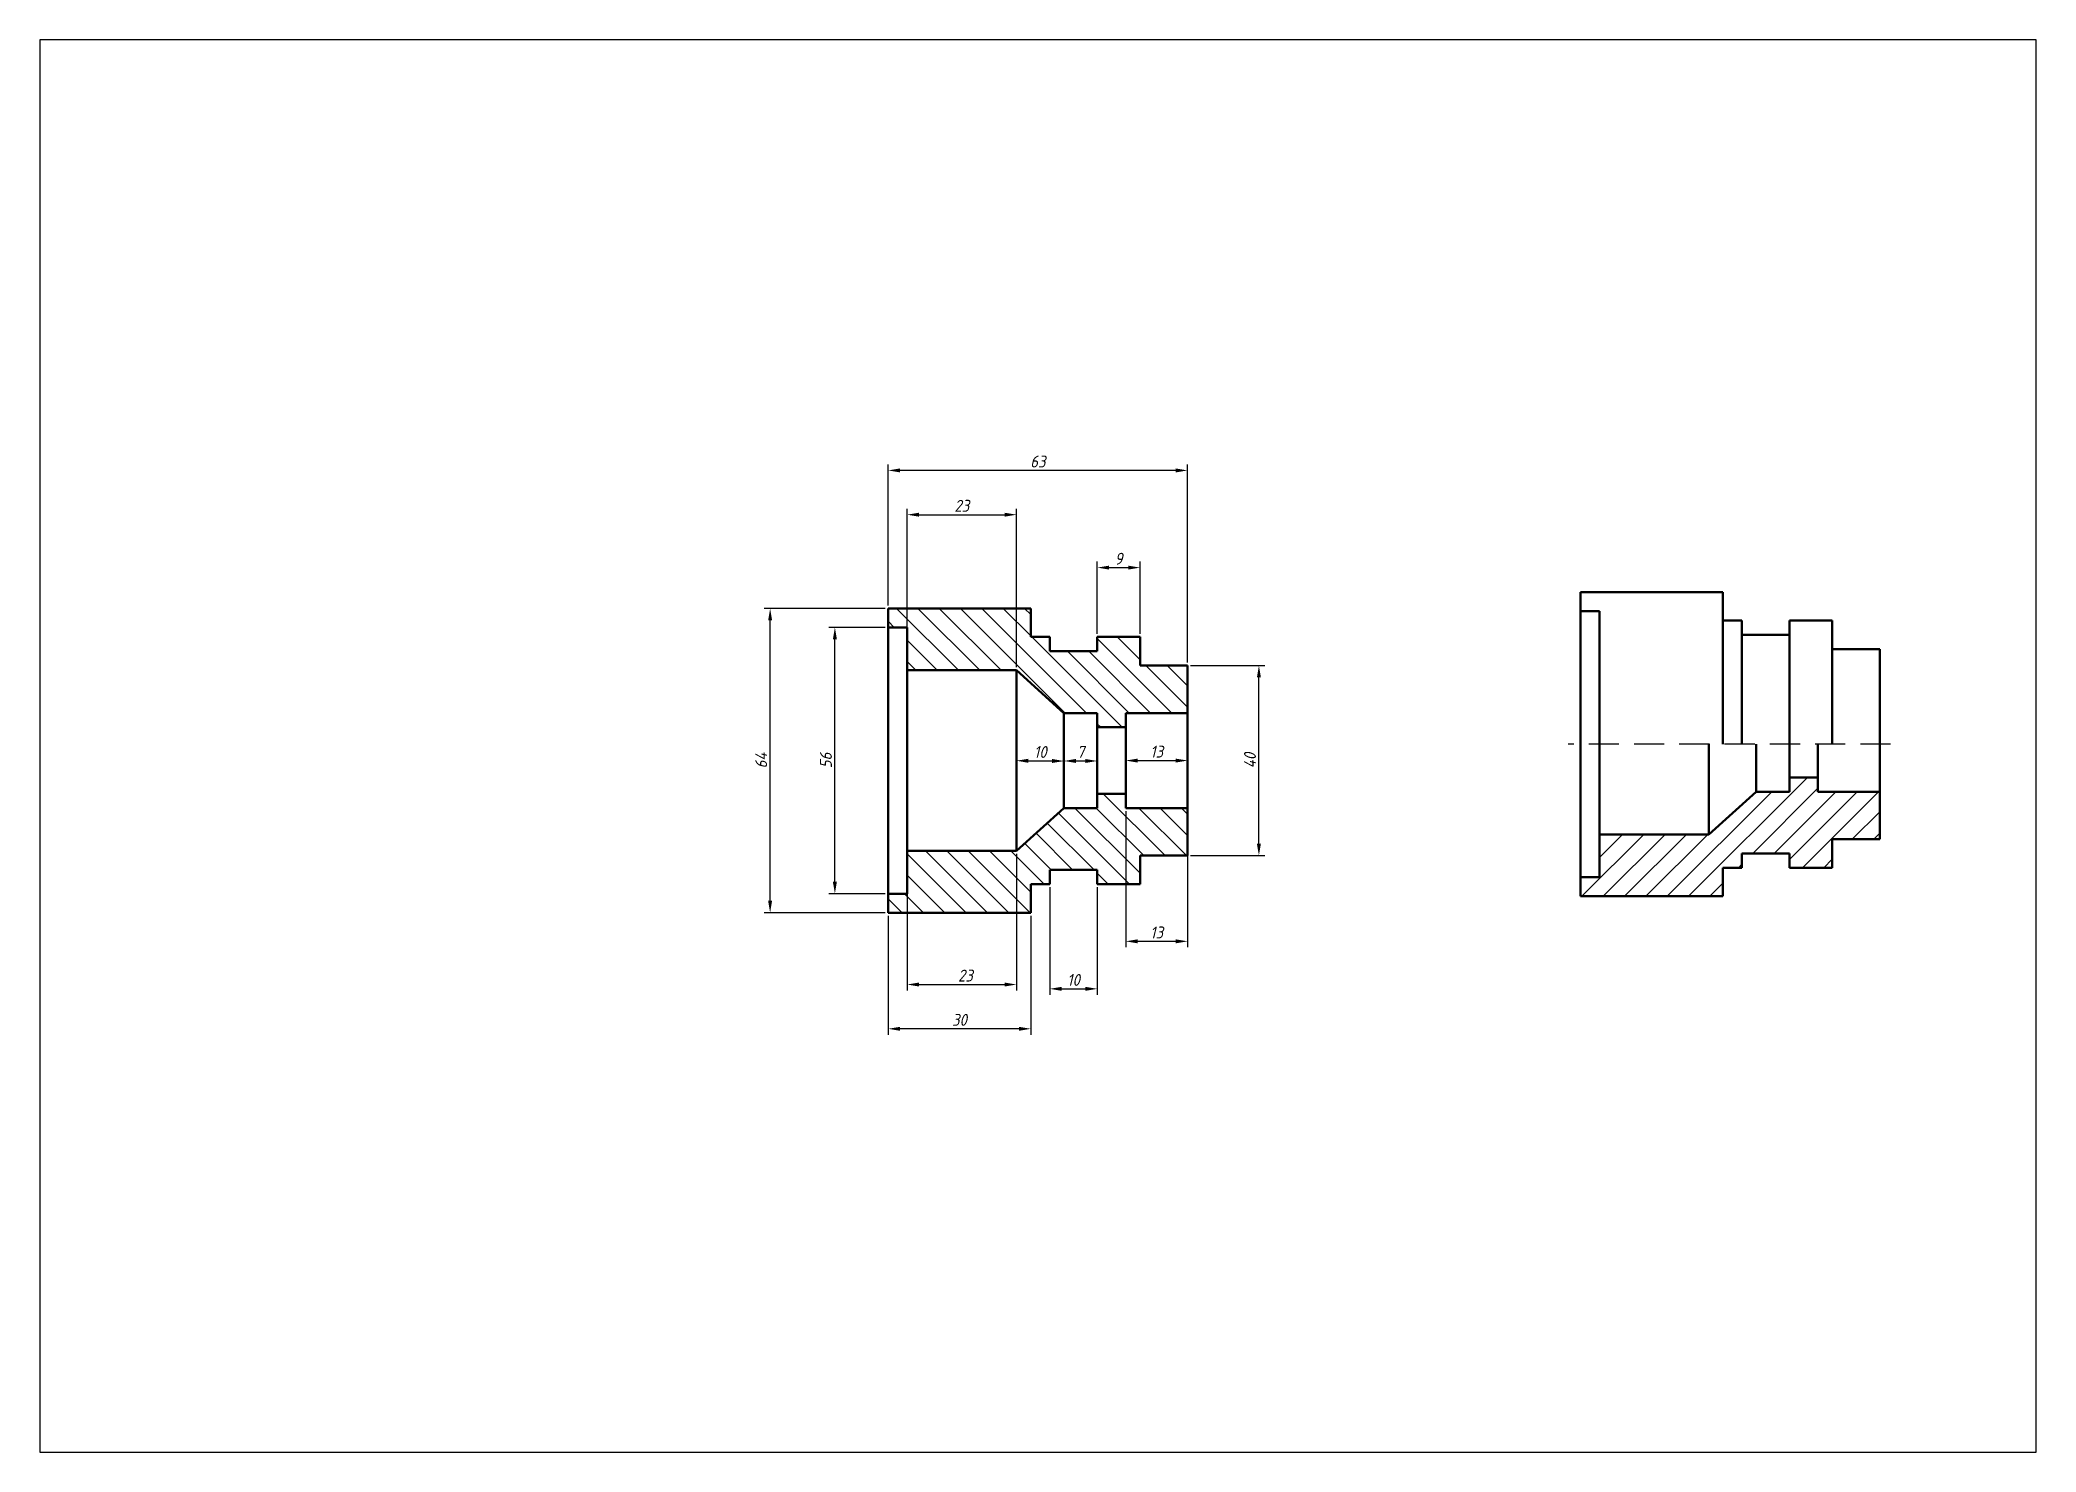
# Model space of a CAD drawing. Header units: millimetres. Extents: x 0 to 1653, y 0 to 1513.
# Drawn here: x 748.8 to 1168.8, y 31.3 to 328.3 of the extents above; entities that cross this region are included whole.
import ezdxf

# ---------------------------------------------------------------- set-up
doc = ezdxf.new("R2010")
doc.units = ezdxf.units.MM
doc.linetypes.add('штриховая2', pattern=[9.525, 6.35, -3.175])
doc.layers.add('FORM', color=5, linetype='Continuous')
doc.styles.get("Standard").update_dxf_attribs({"font": 'isocpeui.ttf', "width": 0.9})
doc.dimstyles.new('ISO-25', dxfattribs={"dimtxt": 2.5, "dimasz": 2.5, "dimexe": 1.25, "dimexo": 0.625, "dimtad": 1, "dimtoh": 1, "dimtxsty": 'Standard', "dimcen": 2.5, "dimadec": 0, "dimazin": 0, "dimtfac": 1, "dimtmove": 0, "dimatfit": 3, "dimfxl": 1, "dimarcsym": 0})

msp = doc.modelspace()

# ---------------------------------------------------------------- blocks, each defined once
blk = doc.blocks.new('*D3')
at = {"color": 0, "lineweight": -2, "transparency": 16777216}
for p, q in [((926.6, 208.78), (901.15, 208.78)), ((902.4, 147.28), (902.4, 206.28)), ((926.6, 144.78), (901.15, 144.78))]:
    blk.add_line(p, q, dxfattribs=at)
at = {"color": 0, "transparency": 16777216}
for points in [[(901.98, 206.28), (902.81, 206.28), (902.4, 208.78)], [(901.98, 147.28), (902.81, 147.28), (902.4, 144.78)]]:
    blk.add_solid(points, dxfattribs=at)
at = {"layer": 'DEFPOINTS', "color": 0, "transparency": 16777216}
for p in [(902.4, 208.78), (927.23, 208.78), (927.23, 144.78)]:
    blk.add_point(p, dxfattribs=at)
at = {"color": 0, "transparency": 16777216, "insert": (900.52, 176.78), "char_height": 2.5, "attachment_point": 5, "rotation": 90}
blk.add_mtext('64', dxfattribs=at)
blk = doc.blocks.new('*D4')
at = {"color": 0, "lineweight": -2, "transparency": 16777216}
for p, q in [((990.85, 196.78), (1006.49, 196.78)), ((1005.24, 159.28), (1005.24, 194.28)), ((990.85, 156.78), (1006.49, 156.78))]:
    blk.add_line(p, q, dxfattribs=at)
at = {"color": 0, "transparency": 16777216}
for points in [[(1004.82, 194.28), (1005.65, 194.28), (1005.24, 196.78)], [(1004.82, 159.28), (1005.65, 159.28), (1005.24, 156.78)]]:
    blk.add_solid(points, dxfattribs=at)
at = {"layer": 'DEFPOINTS', "color": 0, "transparency": 16777216}
for p in [(990.23, 196.78), (1005.24, 196.78), (990.23, 156.78)]:
    blk.add_point(p, dxfattribs=at)
at = {"color": 0, "transparency": 16777216, "insert": (1003.36, 176.78), "char_height": 2.5, "attachment_point": 5, "rotation": 90}
blk.add_mtext('40', dxfattribs=at)
blk = doc.blocks.new('*D5')
at = {"color": 0, "lineweight": -2, "transparency": 16777216}
for p, q in [((971.23, 203.4), (971.23, 218.61)), ((980.23, 203.4), (980.23, 218.61)), ((973.73, 217.36), (977.73, 217.36))]:
    blk.add_line(p, q, dxfattribs=at)
at = {"color": 0, "transparency": 16777216}
for points in [[(973.73, 217.77), (973.73, 216.94), (971.23, 217.36)], [(977.73, 217.77), (977.73, 216.94), (980.23, 217.36)]]:
    blk.add_solid(points, dxfattribs=at)
at = {"layer": 'DEFPOINTS', "color": 0, "transparency": 16777216}
for p in [(980.23, 217.36), (971.23, 202.78), (980.23, 202.78)]:
    blk.add_point(p, dxfattribs=at)
at = {"color": 0, "transparency": 16777216, "insert": (975.73, 219.23), "char_height": 2.5, "attachment_point": 5}
blk.add_mtext('9', dxfattribs=at)
blk = doc.blocks.new('*D6')
at = {"color": 0, "lineweight": -2, "transparency": 16777216}
for p, q in [((961.23, 150.15), (961.23, 127.52)), ((971.23, 150.15), (971.23, 127.52)), ((963.73, 128.77), (968.73, 128.77))]:
    blk.add_line(p, q, dxfattribs=at)
at = {"color": 0, "transparency": 16777216}
for points in [[(963.73, 129.18), (963.73, 128.35), (961.23, 128.77)], [(968.73, 129.18), (968.73, 128.35), (971.23, 128.77)]]:
    blk.add_solid(points, dxfattribs=at)
at = {"layer": 'DEFPOINTS', "color": 0, "transparency": 16777216}
for p in [(961.23, 150.78), (971.23, 150.78), (971.23, 128.77)]:
    blk.add_point(p, dxfattribs=at)
at = {"color": 0, "transparency": 16777216, "insert": (966.23, 130.64), "char_height": 2.5, "attachment_point": 5}
blk.add_mtext('10', dxfattribs=at)
blk = doc.blocks.new('*D7')
at = {"color": 0, "lineweight": -2, "transparency": 16777216}
for p, q in [((927.23, 144.15), (927.23, 119.11)), ((957.23, 144.15), (957.23, 119.11)), ((954.73, 120.36), (929.73, 120.36))]:
    blk.add_line(p, q, dxfattribs=at)
at = {"color": 0, "transparency": 16777216}
for points in [[(929.73, 120.78), (929.73, 119.94), (927.23, 120.36)], [(954.73, 120.78), (954.73, 119.94), (957.23, 120.36)]]:
    blk.add_solid(points, dxfattribs=at)
at = {"layer": 'DEFPOINTS', "color": 0, "transparency": 16777216}
for p in [(927.23, 144.78), (957.23, 144.78), (927.23, 120.36)]:
    blk.add_point(p, dxfattribs=at)
at = {"color": 0, "transparency": 16777216, "insert": (942.23, 122.24), "char_height": 2.5, "attachment_point": 5}
blk.add_mtext('30', dxfattribs=at)
blk = doc.blocks.new('*D8')
at = {"color": 0, "lineweight": -2, "transparency": 16777216}
for p, q in [((926.6, 204.78), (914.77, 204.78)), ((916.02, 151.28), (916.02, 202.28)), ((926.6, 148.78), (914.77, 148.78))]:
    blk.add_line(p, q, dxfattribs=at)
at = {"color": 0, "transparency": 16777216}
for points in [[(915.6, 202.28), (916.44, 202.28), (916.02, 204.78)], [(915.6, 151.28), (916.44, 151.28), (916.02, 148.78)]]:
    blk.add_solid(points, dxfattribs=at)
at = {"layer": 'DEFPOINTS', "color": 0, "transparency": 16777216}
for p in [(916.02, 204.78), (927.23, 204.78), (927.23, 148.78)]:
    blk.add_point(p, dxfattribs=at)
at = {"color": 0, "transparency": 16777216, "insert": (914.14, 176.78), "char_height": 2.5, "attachment_point": 5, "rotation": 90}
blk.add_mtext('56', dxfattribs=at)
blk = doc.blocks.new('*D1')
at = {"color": 0, "lineweight": -2, "transparency": 16777216}
for p, q in [((927.23, 209.4), (927.23, 239.05)), ((987.73, 237.8), (929.73, 237.8)), ((990.23, 197.4), (990.23, 239.05))]:
    blk.add_line(p, q, dxfattribs=at)
at = {"color": 0, "transparency": 16777216}
for points in [[(929.73, 238.22), (929.73, 237.38), (927.23, 237.8)], [(987.73, 238.22), (987.73, 237.38), (990.23, 237.8)]]:
    blk.add_solid(points, dxfattribs=at)
at = {"layer": 'DEFPOINTS', "color": 0, "transparency": 16777216}
for p in [(927.23, 237.8), (927.23, 208.78), (990.23, 196.78)]:
    blk.add_point(p, dxfattribs=at)
at = {"color": 0, "transparency": 16777216, "insert": (958.73, 239.67), "char_height": 2.5, "attachment_point": 5}
blk.add_mtext('63', dxfattribs=at)
blk = doc.blocks.new('*D9')
at = {"color": 0, "lineweight": -2, "transparency": 16777216}
for p, q in [((931.23, 196.4), (931.23, 229.74)), ((933.73, 228.49), (951.73, 228.49)), ((954.23, 196.4), (954.23, 229.74))]:
    blk.add_line(p, q, dxfattribs=at)
at = {"color": 0, "transparency": 16777216}
for points in [[(933.73, 228.9), (933.73, 228.07), (931.23, 228.49)], [(951.73, 228.9), (951.73, 228.07), (954.23, 228.49)]]:
    blk.add_solid(points, dxfattribs=at)
at = {"layer": 'DEFPOINTS', "color": 0, "transparency": 16777216}
for p in [(954.23, 228.49), (931.23, 195.78), (954.23, 195.78)]:
    blk.add_point(p, dxfattribs=at)
at = {"color": 0, "transparency": 16777216, "insert": (942.73, 230.36), "char_height": 2.5, "attachment_point": 5}
blk.add_mtext('23', dxfattribs=at)
blk = doc.blocks.new('*D10')
at = {"color": 0, "lineweight": -2, "transparency": 16777216}
for p, q in [((977.23, 166.15), (977.23, 137.51)), ((990.23, 166.15), (990.23, 137.51)), ((979.73, 138.76), (987.73, 138.76))]:
    blk.add_line(p, q, dxfattribs=at)
at = {"color": 0, "transparency": 16777216}
for points in [[(979.73, 139.18), (979.73, 138.34), (977.23, 138.76)], [(987.73, 139.18), (987.73, 138.34), (990.23, 138.76)]]:
    blk.add_solid(points, dxfattribs=at)
at = {"layer": 'DEFPOINTS', "color": 0, "transparency": 16777216}
for p in [(977.23, 166.78), (990.23, 166.78), (990.23, 138.76)]:
    blk.add_point(p, dxfattribs=at)
at = {"color": 0, "transparency": 16777216, "insert": (983.73, 140.63), "char_height": 2.5, "attachment_point": 5}
blk.add_mtext('13', dxfattribs=at)
blk = doc.blocks.new('*D11')
at = {"color": 0, "lineweight": -2, "transparency": 16777216}
for p, q in [((966.73, 176.69), (968.73, 176.69)), ((964.23, 176.15), (964.23, 175.44)), ((971.23, 176.15), (971.23, 175.44))]:
    blk.add_line(p, q, dxfattribs=at)
at = {"color": 0, "transparency": 16777216}
for points in [[(966.73, 177.11), (966.73, 176.28), (964.23, 176.69)], [(968.73, 177.11), (968.73, 176.28), (971.23, 176.69)]]:
    blk.add_solid(points, dxfattribs=at)
at = {"layer": 'DEFPOINTS', "color": 0, "transparency": 16777216}
for p in [(964.23, 176.78), (971.23, 176.78), (971.23, 176.69)]:
    blk.add_point(p, dxfattribs=at)
at = {"color": 0, "transparency": 16777216, "insert": (967.73, 178.59), "char_height": 2.5, "attachment_point": 5}
blk.add_mtext('7', dxfattribs=at)
blk = doc.blocks.new('*D12')
at = {"color": 0, "lineweight": -2, "transparency": 16777216}
for p, q in [((977.23, 177.4), (977.23, 178.03)), ((979.73, 176.78), (987.73, 176.78)), ((990.23, 177.4), (990.23, 178.03))]:
    blk.add_line(p, q, dxfattribs=at)
at = {"color": 0, "transparency": 16777216}
for points in [[(979.73, 177.19), (979.73, 176.36), (977.23, 176.78)], [(987.73, 177.19), (987.73, 176.36), (990.23, 176.78)]]:
    blk.add_solid(points, dxfattribs=at)
at = {"layer": 'DEFPOINTS', "color": 0, "transparency": 16777216}
for p in [(977.23, 176.78), (990.23, 176.78), (990.23, 176.78)]:
    blk.add_point(p, dxfattribs=at)
at = {"color": 0, "transparency": 16777216, "insert": (983.73, 178.65), "char_height": 2.5, "attachment_point": 5}
blk.add_mtext('13', dxfattribs=at)
blk = doc.blocks.new('*D2')
at = {"color": 0, "lineweight": -2, "transparency": 16777216}
for p, q in [((931.23, 157.15), (931.23, 128.42)), ((954.23, 157.15), (954.23, 128.42)), ((933.73, 129.67), (951.73, 129.67))]:
    blk.add_line(p, q, dxfattribs=at)
at = {"color": 0, "transparency": 16777216}
for points in [[(933.73, 130.09), (933.73, 129.26), (931.23, 129.67)], [(951.73, 130.09), (951.73, 129.26), (954.23, 129.67)]]:
    blk.add_solid(points, dxfattribs=at)
at = {"layer": 'DEFPOINTS', "color": 0, "transparency": 16777216}
for p in [(931.23, 157.78), (954.23, 157.78), (954.23, 129.67)]:
    blk.add_point(p, dxfattribs=at)
at = {"color": 0, "transparency": 16777216, "insert": (943.49, 131.55), "char_height": 2.5, "attachment_point": 5}
blk.add_mtext('23', dxfattribs=at)
blk = doc.blocks.new('*D13')
at = {"color": 0, "lineweight": -2, "transparency": 16777216}
for p, q in [((956.73, 176.73), (961.73, 176.69)), ((954.22, 176.15), (954.22, 175.5)), ((964.22, 176.07), (964.22, 175.42))]:
    blk.add_line(p, q, dxfattribs=at)
at = {"color": 0, "transparency": 16777216}
for points in [[(956.73, 177.15), (956.72, 176.31), (954.23, 176.75)], [(961.73, 177.11), (961.72, 176.27), (964.23, 176.67)]]:
    blk.add_solid(points, dxfattribs=at)
at = {"layer": 'DEFPOINTS', "color": 0, "transparency": 16777216}
for p in [(954.23, 176.78), (964.23, 176.69), (964.23, 176.67)]:
    blk.add_point(p, dxfattribs=at)
at = {"color": 0, "transparency": 16777216, "insert": (959.24, 178.59), "char_height": 2.5, "attachment_point": 5, "rotation": 359.5264}
blk.add_mtext('10', dxfattribs=at)

# ---------------------------------------------------------------- dimensions: what is measured, and where the dimension line sits
for base, p1, p2, angle, picture, middle in [((927.226, 237.799), (990.226, 196.777), (927.226, 208.777), 180, '*D1', (958.726, 239.674)), ((954.226, 228.486), (931.226, 195.777), (954.226, 195.777), 180, '*D9', (942.726, 230.361)), ((980.226, 217.355), (971.226, 202.777), (980.226, 202.777), 180, '*D5', (975.726, 219.23)), ((902.398, 208.777), (927.226, 144.777), (927.226, 208.777), 90, '*D3', (900.523, 176.777)), ((916.019, 204.777), (927.226, 148.777), (927.226, 204.777), 90, '*D8', (914.144, 176.777)), ((1005.236, 196.777), (990.226, 156.777), (990.226, 196.777), 90, '*D4', (1003.361, 176.777)), ((971.226, 176.695), (964.226, 176.777), (971.226, 176.777), 180, '*D11', (967.726, 178.586)), ((990.226, 176.777), (977.226, 176.777), (990.226, 176.777), 180, '*D12', (983.726, 178.652)), ((990.226, 138.76), (977.226, 166.777), (990.226, 166.777), 180, '*D10', (983.726, 140.635)), ((971.226, 128.765), (961.226, 150.777), (971.226, 150.777), 180, '*D6', (966.226, 130.64)), ((927.226, 120.36), (957.226, 144.777), (927.226, 144.777), 180, '*D7', (942.226, 122.235))]:
    dim = msp.add_linear_dim(base=base, p1=p1, p2=p2, angle=angle, dimstyle='ISO-25')
    dim.commit()
    dim.dimension.update_dxf_attribs({"geometry": picture, "text_midpoint": middle})
dim = msp.add_aligned_dim(p1=(954.226, 176.777), p2=(964.226, 176.695), distance=-0.025, dimstyle='ISO-25')
dim.commit()
dim.dimension.update_dxf_attribs({"geometry": '*D13', "text_midpoint": (959.242, 178.586)})
dim = msp.add_linear_dim(base=(954.226, 129.674), p1=(931.226, 157.777), p2=(954.226, 157.777), angle=180, dimstyle='ISO-25')
dim.commit()
dim.dimension.update_dxf_attribs({"geometry": '*D2', "text_midpoint": (943.488, 129.674), "dimtype": 160})

# ---------------------------------------------------------------- hatches: boundary and pattern name
h = msp.add_hatch()
h.set_pattern_fill('ANSI31', color=256, angle=90)
h.set_pattern_definition([(135, (2881.5874, -1568.6882), (-2.245064, -2.245064), [])])
h.paths.add_polyline_path([(931.226, 157.777), (931.226, 148.777), (927.226, 148.777), (927.226, 144.777), (957.226, 144.777), (957.226, 150.777), (961.226, 150.777), (961.226, 153.777), (971.226, 153.777), (971.226, 150.777), (980.226, 150.777), (980.226, 156.777), (990.226, 156.777), (990.226, 166.777), (977.226, 166.777), (977.226, 169.777), (971.226, 169.777), (971.226, 166.777), (964.226, 166.777), (954.226, 157.777)])
h.paths.add_polyline_path([(927.226, 208.777), (927.226, 204.777), (931.226, 204.777), (931.226, 195.777), (954.226, 195.777), (964.226, 186.777), (971.226, 186.777), (971.226, 183.777), (977.226, 183.777), (977.226, 186.777), (990.226, 186.777), (990.226, 196.777), (980.226, 196.777), (980.226, 202.777), (971.226, 202.777), (971.226, 199.777), (961.226, 199.777), (961.226, 202.777), (957.226, 202.777), (957.226, 208.777)])
at = {"linetype": 'штриховая2'}
h = msp.add_hatch(dxfattribs=at)
h.set_pattern_fill('ANSI31', color=256)
h.paths.add_polyline_path([(1135.872, 170.229), (1122.872, 170.229), (1122.872, 173.229), (1116.872, 173.229), (1116.872, 170.229), (1109.872, 170.229), (1099.872, 161.229), (1076.872, 161.229), (1076.872, 152.229), (1072.872, 152.229), (1072.872, 148.229), (1102.872, 148.229), (1102.872, 154.229), (1106.872, 154.229), (1106.872, 157.229), (1116.872, 157.229), (1116.872, 154.229), (1125.872, 154.229), (1125.872, 160.229), (1135.872, 160.229)])

# ---------------------------------------------------------------- linework, layer by layer
at = {"lineweight": 50}
for p, q in [((1072.872, 212.229), (1102.872, 212.229)), ((1072.872, 212.229), (1072.872, 208.229)), ((1072.872, 212.229), (1072.872, 208.229)), ((1102.872, 212.229), (1102.872, 206.229)), ((927.226, 208.777), (957.226, 208.777)), ((927.226, 208.777), (927.226, 204.777)), ((927.226, 208.777), (927.226, 204.777)), ((957.226, 208.777), (957.226, 202.777)), ((1072.872, 152.229), (1072.872, 208.229)), ((1072.872, 208.229), (1076.872, 208.229)), ((1076.872, 208.229), (1076.872, 199.229)), ((1102.872, 206.229), (1106.872, 206.229)), ((1102.872, 206.229), (1102.872, 180.229)), ((1106.872, 206.229), (1106.872, 203.229)), ((1116.872, 203.229), (1116.872, 206.229)), ((1116.872, 206.229), (1125.872, 206.229)), ((1125.872, 206.229), (1125.872, 200.229)), ((927.226, 148.777), (927.226, 204.777)), ((927.226, 204.777), (931.226, 204.777)), ((931.226, 204.777), (931.226, 195.777)), ((957.226, 202.777), (961.226, 202.777)), ((961.226, 202.777), (961.226, 199.777)), ((971.226, 199.777), (971.226, 202.777)), ((971.226, 202.777), (980.226, 202.777)), ((980.226, 202.777), (980.226, 196.777)), ((1106.872, 203.229), (1116.872, 203.229)), ((1106.872, 203.229), (1106.872, 180.229)), ((1116.872, 203.229), (1116.872, 180.229)), ((961.226, 199.777), (971.226, 199.777)), ((1076.872, 161.229), (1076.872, 199.229)), ((1125.872, 200.229), (1135.872, 200.229)), ((1125.872, 200.229), (1125.872, 180.229)), ((1135.872, 200.229), (1135.872, 190.229)), ((931.226, 195.777), (954.226, 195.777)), ((931.226, 157.777), (931.226, 195.777)), ((964.226, 186.777), (954.226, 195.777)), ((954.226, 157.777), (954.226, 195.777)), ((980.226, 196.777), (990.226, 196.777)), ((990.226, 196.777), (990.226, 186.777)), ((1135.872, 170.229), (1135.872, 190.229)), ((964.226, 166.777), (964.226, 186.777)), ((964.226, 186.777), (971.226, 186.777)), ((971.226, 186.777), (971.226, 183.777)), ((990.226, 186.777), (977.226, 186.777)), ((977.226, 183.777), (977.226, 186.777)), ((990.226, 166.777), (990.226, 186.777)), ((971.226, 183.777), (977.226, 183.777)), ((971.226, 169.777), (971.226, 183.777)), ((977.226, 169.777), (977.226, 183.777)), ((1099.872, 161.229), (1099.872, 180.229)), ((1109.872, 170.229), (1109.872, 180.229)), ((1116.872, 173.229), (1116.872, 180.229)), ((1122.872, 173.229), (1122.872, 180.229)), ((1116.872, 170.229), (1116.872, 173.229)), ((1116.872, 173.229), (1122.872, 173.229)), ((1122.872, 173.229), (1122.872, 170.229)), ((971.226, 166.777), (971.226, 169.777)), ((971.226, 169.777), (977.226, 169.777)), ((977.226, 169.777), (977.226, 166.777)), ((1099.872, 161.229), (1109.872, 170.229)), ((1109.872, 170.229), (1116.872, 170.229)), ((1135.872, 170.229), (1122.872, 170.229)), ((1135.872, 160.229), (1135.872, 170.229)), ((954.226, 157.777), (964.226, 166.777)), ((964.226, 166.777), (971.226, 166.777)), ((990.226, 166.777), (977.226, 166.777)), ((990.226, 156.777), (990.226, 166.777)), ((1076.872, 161.229), (1099.872, 161.229)), ((1076.872, 152.229), (1076.872, 161.229)), ((1125.872, 154.229), (1125.872, 160.229)), ((1125.872, 160.229), (1135.872, 160.229)), ((931.226, 157.777), (954.226, 157.777)), ((931.226, 148.777), (931.226, 157.777)), ((980.226, 150.777), (980.226, 156.777)), ((980.226, 156.777), (990.226, 156.777)), ((1106.872, 154.229), (1106.872, 157.229)), ((1106.872, 157.229), (1116.872, 157.229)), ((1116.872, 157.229), (1116.872, 154.229)), ((961.226, 150.777), (961.226, 153.777)), ((961.226, 153.777), (971.226, 153.777)), ((971.226, 153.777), (971.226, 150.777)), ((1072.872, 148.229), (1072.872, 152.229)), ((1072.872, 152.229), (1076.872, 152.229)), ((1102.872, 148.229), (1102.872, 154.229)), ((1102.872, 154.229), (1106.872, 154.229)), ((1116.872, 154.229), (1125.872, 154.229)), ((927.226, 144.777), (927.226, 148.777)), ((927.226, 148.777), (931.226, 148.777)), ((957.226, 144.777), (957.226, 150.777)), ((957.226, 150.777), (961.226, 150.777)), ((971.226, 150.777), (980.226, 150.777)), ((1072.872, 148.229), (1102.872, 148.229)), ((927.226, 144.777), (957.226, 144.777))]:
    msp.add_line(p, q, dxfattribs=at)
at = {"linetype": 'штриховая2'}
msp.add_line((1138.147, 180.229), (1070.302, 180.229), dxfattribs=at)
at = {"layer": 'FORM', "color": 7, "ltscale": 0.01, "true_color": 0xffffff}
msp.add_lwpolyline([(748.758, 31.341), (1168.758, 31.341), (1168.758, 328.341), (748.758, 328.341)], close=True, dxfattribs=at)

msp.set_redraw_order([(e.dxf.handle, doc.entitydb.next_handle()) for e in msp.query("TEXT MTEXT ATTDEF DIMENSION ARC_DIMENSION")])  # texts and dimensions are drawn at this point

doc.saveas('drawing.dxf')
